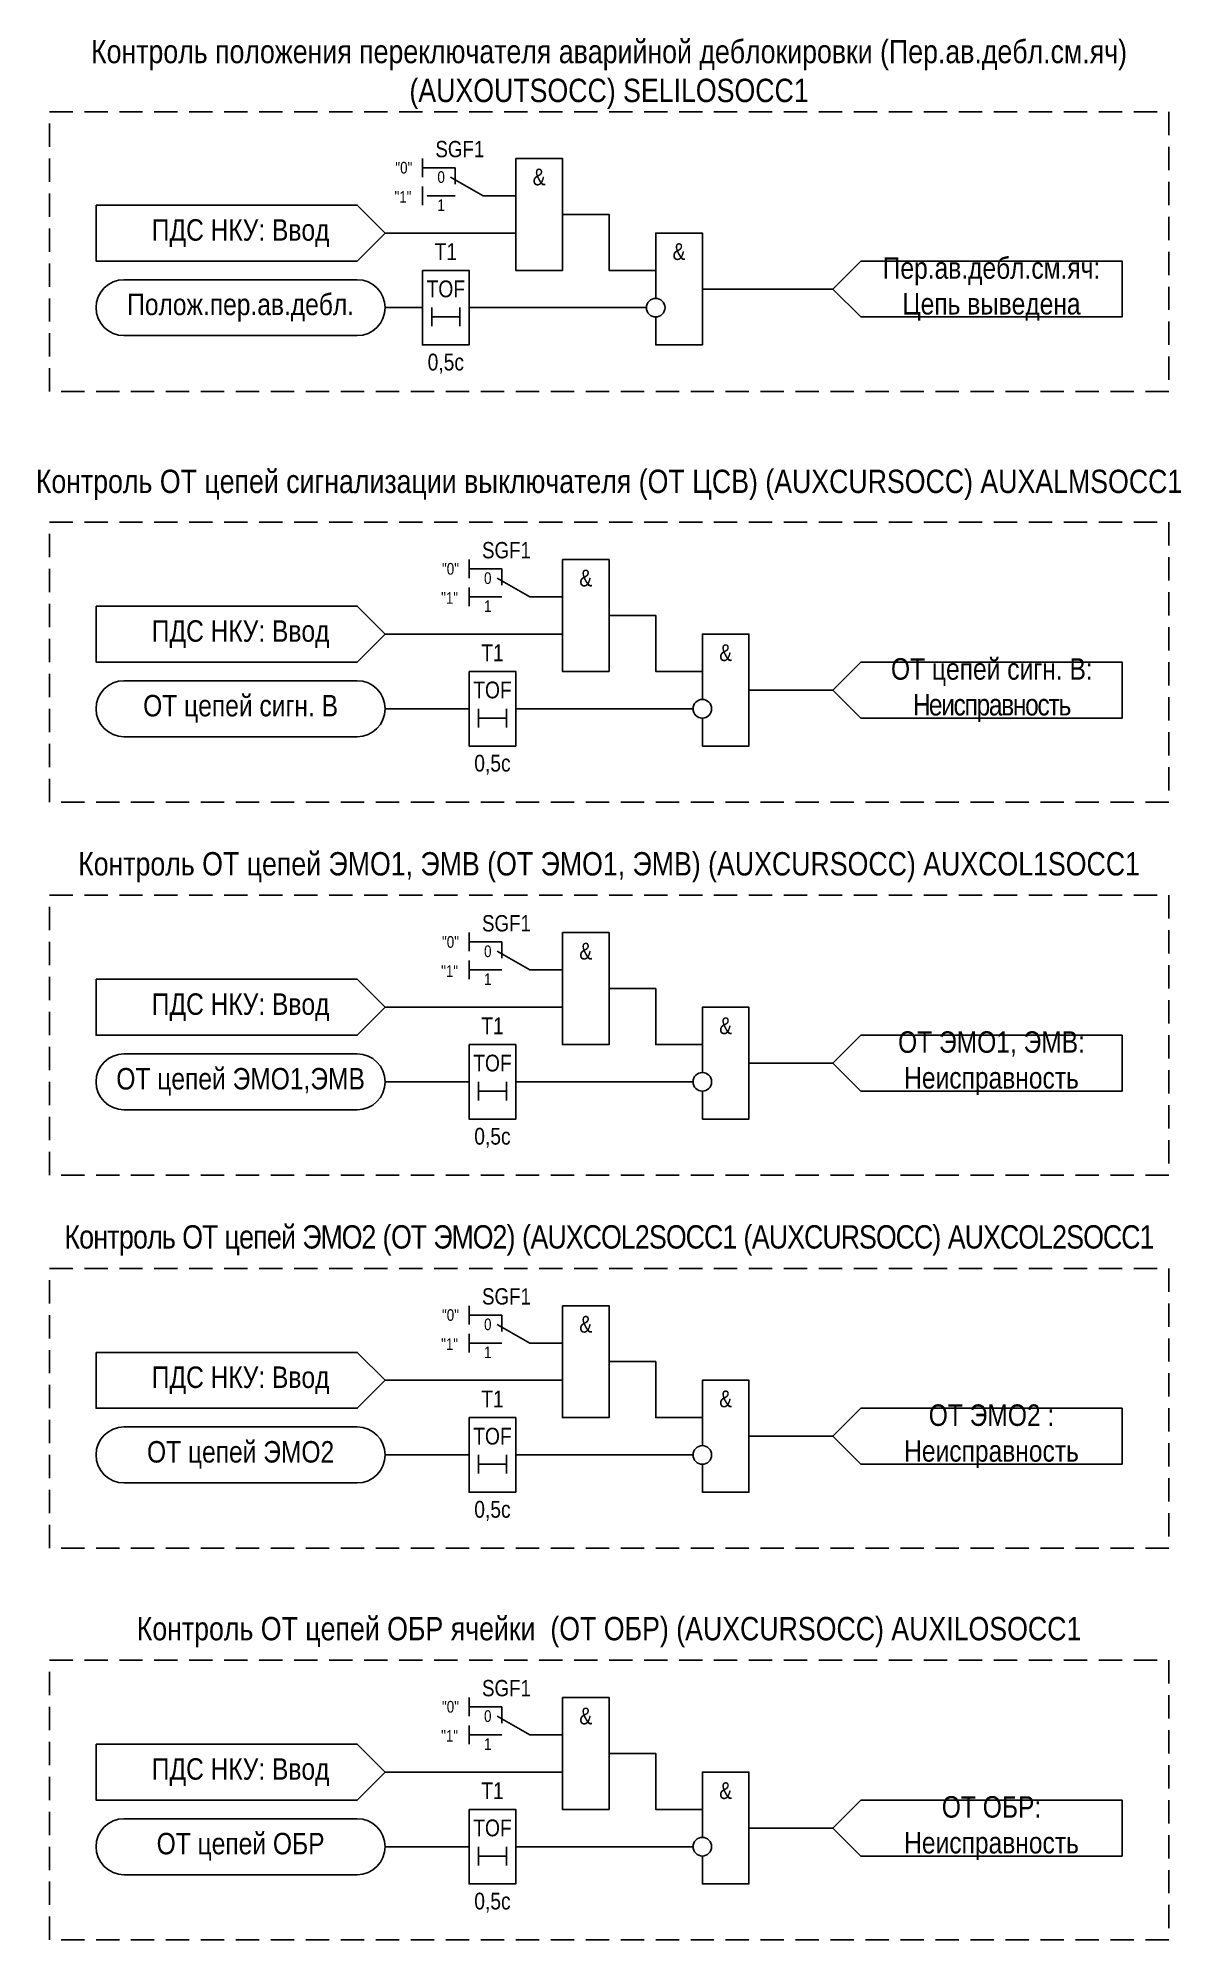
# Model space of a CAD drawing. Header units: millimetres. Extents: x -10 to 319, y 0 to 688.
# Drawn here: x -1.2 to 121.3, y 0 to 203.9 of the extents above; entities that cross this region are included whole.
import ezdxf
from ezdxf.enums import TextEntityAlignment as Align

# ---------------------------------------------------------------- set-up
doc = ezdxf.new("R2010")
doc.units = ezdxf.units.MM
doc.linetypes.add('штриховая2', pattern=[0.375, 0.25, -0.125])
doc.layers.add('Основная', color=7, linetype='Continuous')
doc.styles.add('2.5_Gost_RD', font='ARIALN.TTF', dxfattribs={"height": 2.5})
doc.styles.add('3.5_Gost_RD', font='ARIALN.TTF', dxfattribs={"height": 3.5})
doc.styles.add('Вывод', font='ARIALN.TTF', dxfattribs={"height": 2.5})
doc.styles.add('Компонент', font='ARIALN.TTF', dxfattribs={"height": 3.5})

msp = doc.modelspace()

# ---------------------------------------------------------------- texts
at = {"ltscale": 100, "attachment_point": 5}
for s, insert, char_height, width, style in [('Контроль положения переключателя аварийной деблокировки (Пер.ав.дебл.см.яч) (AUXOUTSOCC) {\\C6;SELILOSOCC1}', (60, 200), 2.5, 120, '3.5_Gost_RD'), ('&', (52.5, 189), 1.8, 5, '2.5_Gost_RD'), ('ПДС НКУ: Ввод', (20.5, 183), 2.3, 31, '2.5_Gost_RD'), ('T1', (42.5, 181), 1.8, 5, '2.5_Gost_RD'), ('&', (67.5, 181), 1.8, 5, '2.5_Gost_RD'), ('Пер.ав.дебл.см.яч: Цепь выведена', (101, 177), 2.3, 28, '2.5_Gost_RD'), ('TOF', (42.5, 177), 1.8, 5, '2.5_Gost_RD'), ('Полож.пер.ав.дебл.', (20.5, 175), 2.3, 31, '2.5_Gost_RD'), ('0,5с', (42.5, 169), 1.8, 5, '2.5_Gost_RD'), ('&', (57.5, 146), 1.8, 5, '2.5_Gost_RD'), ('ПДС НКУ: Ввод', (20.5, 140), 2.3, 31, '2.5_Gost_RD'), ('T1', (47.5, 138), 1.8, 5, '2.5_Gost_RD'), ('&', (72.5, 138), 1.8, 5, '2.5_Gost_RD'), ('ОТ цепей сигн. В{\\T0.9;: Неисправность }', (101, 134), 2.3, 28, '2.5_Gost_RD'), ('TOF', (47.5, 134), 1.8, 5, '2.5_Gost_RD'), ('\\pt11.5;ОТ цепей сигн. В', (20.5, 132), 2.3, 31, '2.5_Gost_RD'), ('0,5с', (47.5, 126), 1.8, 5, '2.5_Gost_RD'), ('&', (57.5, 106), 1.8, 5, '2.5_Gost_RD'), ('ПДС НКУ: Ввод', (20.5, 100), 2.3, 31, '2.5_Gost_RD'), ('T1', (47.5, 98), 1.8, 5, '2.5_Gost_RD'), ('&', (72.5, 98), 1.8, 5, '2.5_Gost_RD'), ('ОТ ЭМО1, ЭМВ: Неисправность', (101, 94), 2.3, 28, '2.5_Gost_RD'), ('TOF', (47.5, 94), 1.8, 5, '2.5_Gost_RD'), ('ОТ цепей ЭМО1,ЭМВ', (20.5, 92), 2.3, 31, '2.5_Gost_RD'), ('0,5с', (47.5, 86), 1.8, 5, '2.5_Gost_RD'), ('&', (57.5, 66), 1.8, 5, '2.5_Gost_RD'), ('ПДС НКУ: Ввод', (20.5, 60), 2.3, 31, '2.5_Gost_RD'), ('T1', (47.5, 58), 1.8, 5, '2.5_Gost_RD'), ('&', (72.5, 58), 1.8, 5, '2.5_Gost_RD'), ('ОТ ЭМО2 : Неисправность', (101, 54), 2.3, 28, '2.5_Gost_RD'), ('ОТ цепей ЭМО2', (20.5, 52), 2.3, 31, '2.5_Gost_RD'), ('TOF', (47.5, 54), 1.8, 5, '2.5_Gost_RD'), ('0,5с', (47.5, 46), 1.8, 5, '2.5_Gost_RD'), ('Контроль ОТ цепей ОБР ячейки  (ОТ ОБР) (AUXCURSOCC) {\\C6;AUXILOSOCC1}', (60, 33), 2.5, 120, '3.5_Gost_RD'), ('&', (57.5, 24), 1.8, 5, '2.5_Gost_RD'), ('ПДС НКУ: Ввод', (20.5, 18), 2.3, 31, '2.5_Gost_RD'), ('T1', (47.5, 16), 1.8, 5, '2.5_Gost_RD'), ('&', (72.5, 16), 1.8, 5, '2.5_Gost_RD'), ('ОТ ОБР: Неисправность ', (101, 12), 2.3, 28, '2.5_Gost_RD'), ('TOF', (47.5, 12), 1.8, 5, '2.5_Gost_RD'), ('ОТ цепей ОБР', (20.5, 10), 2.3, 31, '2.5_Gost_RD'), ('0,5с', (47.5, 4), 1.8, 5, '2.5_Gost_RD')]:
    msp.add_mtext(s, dxfattribs=dict(at, insert=insert, char_height=char_height, width=width, style=style))
at = {"ltscale": 100, "char_height": 1.25, "attachment_point": 1, "style": '3.5_Gost_RD'}
for insert in [(37, 187.5), (42, 144.5), (42, 104.5), (42, 64.5), (42, 22.5)]:
    msp.add_mtext_dynamic_manual_height_columns('"1"', width=2, gutter_width=17.5, heights=[0], dxfattribs=dict(at, insert=insert))
at = {"color": 30, "ltscale": 100, "char_height": 2.5, "width": 120, "attachment_point": 5, "style": '3.5_Gost_RD'}
for s, insert in [('\\pt87.5;Контроль ОТ цепей сигнализации выключателя (ОТ ЦСВ) (AUXCURSOCC) {\\C6;AUXALMSOCC1}', (60, 156)), ('Контроль ОТ цепей ЭМО1, ЭМВ (ОТ ЭМО1, ЭМВ) (AUXCURSOCC) {\\C6;AUXCOL1SOCC1}', (60, 115)), ('{\\T0.95;Контроль ОТ цепей ЭМО2 (ОТ ЭМО2) (AUXCOL2SOCC1 (AUXCURSOCC) \\C6;AUXCOL2SOCC1}', (60, 75))]:
    msp.add_mtext(s, dxfattribs=dict(at, insert=insert))

# ---------------------------------------------------------------- blocks, each defined once
blk = doc.blocks.new('*U958')
at = {"layer": 'Основная', "ltscale": 0.35}
blk.add_line((6, 6), (6, 2.5), dxfattribs=at)
at = {"layer": 'Основная', "color": 0}
blk.add_line((0, 0), (7, 4), dxfattribs=at)
blk = doc.blocks.new('*U985')
at = {"layer": 'Основная', "color": 0}
for p, q in [((-3, 6), (-9, 6)), ((-3, 0), (-9, 0)), ((9, 0), (3, 0))]:
    blk.add_line(p, q, dxfattribs=at)
at = {"layer": 'Основная', "ltscale": 0.25, "xscale": -1}
blk.add_blockref('*U958', (3, 0), dxfattribs=at)
at = {"layer": 'Основная'}
for tag, height, style, p in [('ОУ', 3.5, 'Компонент', (-2, 10)), ('В1', 2.5, 'Вывод', (-14, 6)), ('В2', 2.5, 'Вывод', (-6, 4)), ('В3', 2.5, 'Вывод', (-6, -2))]:
    blk.add_attdef(tag, text='', height=height, dxfattribs=dict(at, style=style)).set_placement(p, align=Align.MIDDLE_CENTER)

# ---------------------------------------------------------------- linework, layer by layer
at = {"ltscale": 100}
for p, q in [((40, 191), (40, 189)), ((40, 190), (41, 190)), ((40, 188), (40, 186)), ((45, 148), (45, 146)), ((45, 147), (46, 147)), ((45, 145), (45, 143)), ((45, 144), (46, 144)), ((45, 108), (45, 106)), ((45, 107), (46, 107)), ((45, 105), (45, 103)), ((45, 104), (46, 104)), ((45, 68), (45, 66)), ((45, 67), (46, 67)), ((45, 65), (45, 63)), ((45, 64), (46, 64)), ((45, 26), (45, 24)), ((45, 25), (46, 25)), ((45, 23), (45, 21)), ((45, 22), (46, 22))]:
    msp.add_line(p, q, dxfattribs=at)
at = {"linetype": 'штриховая2', "ltscale": 10}
for points in [[(0, 196), (120, 196), (120, 166), (0, 166)], [(0, 152), (120, 152), (120, 122), (0, 122)], [(0, 112), (120, 112), (120, 82), (0, 82)], [(0, 72), (120, 72), (120, 42), (0, 42)], [(0, 30), (120, 30), (120, 0), (0, 0)]]:
    msp.add_lwpolyline(points, close=True, dxfattribs=at)
at = {"ltscale": 100}
for points in [[(50, 191), (55, 191), (55, 179), (50, 179)], [(5, 186), (5, 180), (33, 180), (36, 183), (33, 186)], [(40, 179), (45, 179), (45, 171), (40, 171)], [(55, 148), (60, 148), (60, 136), (55, 136)], [(5, 143), (5, 137), (33, 137), (36, 140), (33, 143)], [(45, 136), (50, 136), (50, 128), (45, 128)], [(55, 108), (60, 108), (60, 96), (55, 96)], [(5, 103), (5, 97), (33, 97), (36, 100), (33, 103)], [(45, 96), (50, 96), (50, 88), (45, 88)], [(55, 68), (60, 68), (60, 56), (55, 56)], [(5, 63), (5, 57), (33, 57), (36, 60), (33, 63)], [(45, 56), (50, 56), (50, 48), (45, 48)], [(55, 26), (60, 26), (60, 14), (55, 14)], [(5, 21), (5, 15), (33, 15), (36, 18), (33, 21)], [(45, 14), (50, 14), (50, 6), (45, 6)]]:
    msp.add_lwpolyline(points, close=True, dxfattribs=at)
for points in [[(47, 187), (50, 187)], [(55, 185), (60, 185), (60, 179), (65, 179)], [(36, 183), (50, 183)], [(65, 176), (65, 183), (70, 183), (70, 171), (65, 171), (65, 174)], [(84, 177), (87, 180), (115, 180), (115, 174), (87, 174), (84, 177)], [(70, 177), (84, 177)], [(36, 175), (40, 175)], [(41, 175), (41, 173)], [(41, 174), (44, 174)], [(44, 175), (44, 173)], [(45, 175), (64, 175)], [(52, 144), (55, 144)], [(52, 144), (55, 144)], [(60, 142), (65, 142), (65, 136), (70, 136)], [(36, 140), (55, 140)], [(70, 133), (70, 140), (75, 140), (75, 128), (70, 128), (70, 131)], [(84, 134), (87, 137), (115, 137), (115, 131), (87, 131), (84, 134)], [(75, 134), (84, 134)], [(36, 132), (45, 132)], [(46, 132), (46, 130)], [(46, 131), (49, 131)], [(49, 132), (49, 130)], [(50, 132), (69, 132)], [(52, 104), (55, 104)], [(52, 104), (55, 104)], [(60, 102), (65, 102), (65, 96), (70, 96)], [(36, 100), (55, 100)], [(70, 93), (70, 100), (75, 100), (75, 88), (70, 88), (70, 91)], [(84, 94), (87, 97), (115, 97), (115, 91), (87, 91), (84, 94)], [(75, 94), (84, 94)], [(36, 92), (45, 92)], [(46, 92), (46, 90)], [(49, 92), (49, 90)], [(50, 92), (69, 92)], [(46, 91), (49, 91)], [(52, 64), (55, 64)], [(52, 64), (55, 64)], [(60, 62), (65, 62), (65, 56), (70, 56)], [(36, 60), (55, 60)], [(70, 53), (70, 60), (75, 60), (75, 48), (70, 48), (70, 51)], [(84, 54), (87, 57), (115, 57), (115, 51), (87, 51), (84, 54)], [(75, 54), (84, 54)], [(36, 52), (45, 52)], [(46, 52), (46, 50)], [(46, 51), (49, 51)], [(49, 52), (49, 50)], [(50, 52), (69, 52)], [(52, 22), (55, 22)], [(52, 22), (55, 22)], [(60, 20), (65, 20), (65, 14), (70, 14)], [(36, 18), (55, 18)], [(70, 11), (70, 18), (75, 18), (75, 6), (70, 6), (70, 9)], [(84, 12), (87, 15), (115, 15), (115, 9), (87, 9), (84, 12)], [(75, 12), (84, 12)], [(36, 10), (45, 10)], [(46, 10), (46, 8)], [(46, 9), (49, 9)], [(49, 10), (49, 8)], [(50, 10), (69, 10)]]:
    msp.add_lwpolyline(points, dxfattribs=at)
for points in [[(8, 172), (33, 172, 1), (33, 178), (8, 178, 1)], [(8, 129), (33, 129, 1), (33, 135), (8, 135, 1)], [(8, 89), (33, 89, 1), (33, 95), (8, 95, 1)], [(8, 49), (33, 49, 1), (33, 55), (8, 55, 1)], [(8, 7), (33, 7, 1), (33, 13), (8, 13, 1)]]:
    msp.add_lwpolyline(points, format="xyb", close=True, dxfattribs=at)
for centre in [(65, 175), (70, 132), (70, 92), (70, 52), (70, 10)]:
    msp.add_circle(centre, 1, dxfattribs=at)

# ---------------------------------------------------------------- block references
at = {"layer": 'Основная', "ltscale": 0.25, "xscale": 0.5, "yscale": 0.5, "zscale": 0.5}
for p in [(45, 187), (50, 144), (50, 104), (50, 64), (50, 22)]:
    msp.add_blockref('*U985', p, dxfattribs=at).add_auto_attribs({'ОУ': 'SGF1', 'В1': '"0"', 'В2': '0', 'В3': '1'})

msp.set_redraw_order([(e.dxf.handle, doc.entitydb.next_handle()) for e in msp.query("TEXT MTEXT ATTDEF DIMENSION ARC_DIMENSION")])  # texts and dimensions are drawn at this point

doc.saveas('drawing.dxf')
